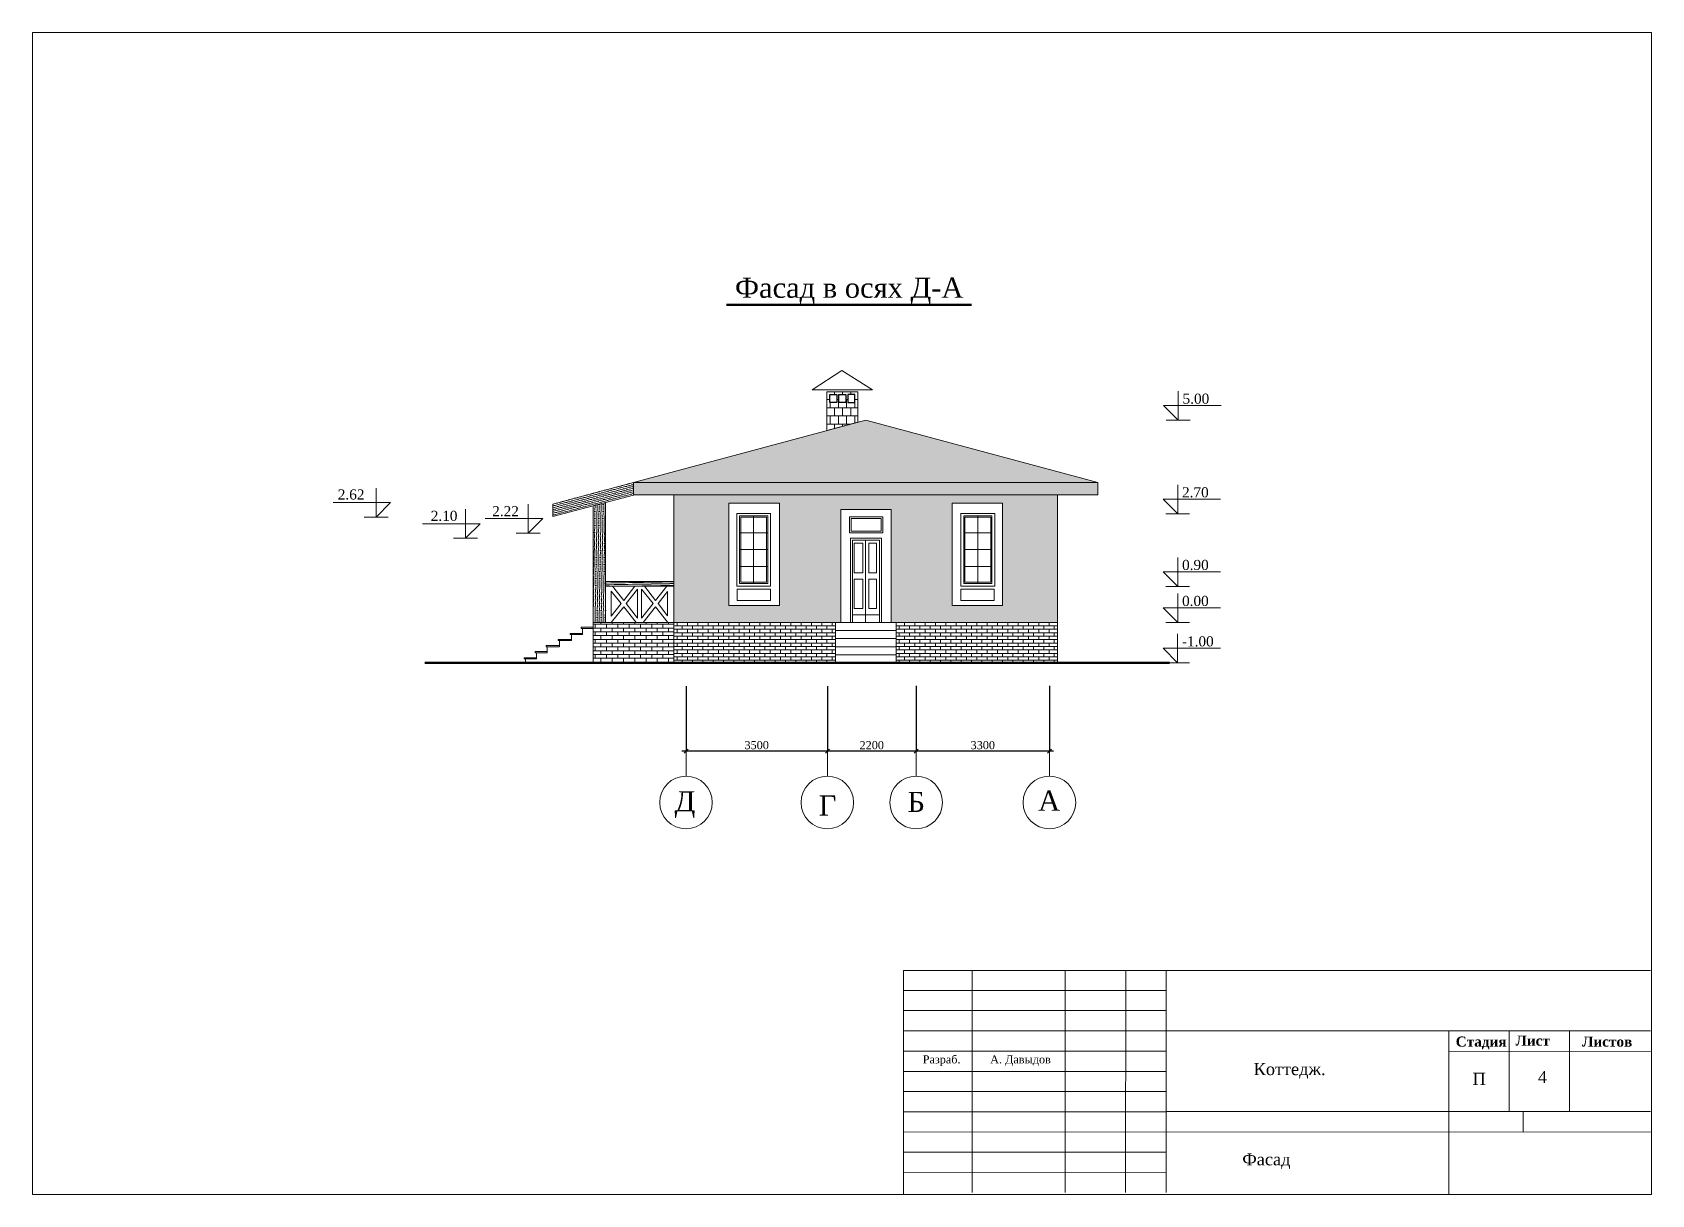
# Model space of a CAD drawing. Extents: x 1526320 to 3332998, y -546296 to 333165.
# Drawn here: x 2066978 to 2107080, y -245252 to -216467 of the extents above; entities that cross this region are included whole.
import ezdxf

# ---------------------------------------------------------------- set-up
doc = ezdxf.new("R2010")
doc.units = 0
doc.header["$LTSCALE"] = 500
doc.header["$MEASUREMENT"] = 0
doc.layers.get('0').update_dxf_attribs({"linetype": 'CONTINUOUS', "lineweight": 0})
doc.layers.add('Для печати', color=250, linetype='CONTINUOUS', lineweight=0)
doc.styles.add('NAKLON', font='TIMESBD.TTF', dxfattribs={"height": 500})
doc.styles.get("Standard").update_dxf_attribs({"font": 'TIMES.TTF', "height": 150})
doc.dimstyles.new('ISO-25', dxfattribs={"dimtxt": 300, "dimasz": 100, "dimexe": 0, "dimexo": 0, "dimgap": 50, "dimtad": 1, "dimdec": 0, "dimrnd": 10, "dimtxsty": 'Standard', "dimblk": 'OBLIQUE', "dimcen": 100, "dimdle": 100, "dimadec": 0, "dimazin": 0, "dimtfac": 1, "dimtdec": 0, "dimtmove": 0, "dimatfit": 3, "dimldrblk": 'OBLIQUE', "dimfxl": 0, "dimarcsym": 0})

msp = doc.modelspace()

# ---------------------------------------------------------------- texts
at = {"layer": 'Для печати', "color": 250, "linetype": 'Continuous', "lineweight": 15, "ltscale": 0.13}
msp.add_text('Фасад в осях Д-А', height=500, dxfattribs=at).set_placement((2084377.9, -223041))
at = {"layer": 'Для печати', "color": 250, "linetype": 'Continuous', "lineweight": 15}
for s, height, p in [('5.00', 250, (2095463.4, -225663.9)), ('2.70', 250, (2095450.9, -227982.3)), ('2.62', 250, (2074541.3, -228036.4)), ('2.10', 250, (2076844.5, -228565.7)), ('2.22', 250, (2078365.9, -228449)), ('0.90', 250, (2095451.2, -229782)), ('0.00', 250, (2095451, -230673.5)), ('-1.00', 250, (2095448.8, -231674.1)), ('Разраб.', 200, (2089028.1, -242002.2)), ('А. Давыдов', 200, (2090698.5, -242002.2)), ('4', 300, (2104262.5, -242491.3)), ('П', 300, (2102644.9, -242535.7)), ('Фасад ', 300, (2096943.1, -244527))]:
    msp.add_text(s, height=height, dxfattribs=at).set_placement(p)
at = {"layer": 'Для печати', "color": 250, "linetype": 'Continuous', "lineweight": 0}
for s, p in [('Д', (2082881.3, -235761.4)), ('Г', (2086452.8, -235865.6)), ('Б', (2088650.9, -235776.4)), ('А', (2091888.1, -235745.4))]:
    msp.add_text(s, height=500, dxfattribs=at).set_placement(p)
at = {"layer": 'Для печати', "color": 250, "linetype": 'Continuous', "lineweight": 15, "ltscale": 0.13, "style": 'NAKLON'}
for s, p in [('Стадия', (2102228.9, -241586.9)), ('Лист', (2103708.4, -241562.7)), ('Листов', (2105357.6, -241586.9))]:
    msp.add_text(s, height=250, dxfattribs=at).set_placement(p)
at = {"layer": 'Для печати', "color": 250, "linetype": 'Continuous', "lineweight": 9}
msp.add_text('Коттедж.', height=300, dxfattribs=at).set_placement((2097224.5, -242292.1))

# ---------------------------------------------------------------- blocks, each defined once
blk = doc.blocks.new('_Oblique')
at = {"color": 0, "linetype": 'ByBlock', "lineweight": -2}
blk.add_line((-0.5, -0.5), (0.5, 0.5), dxfattribs=at)
blk = doc.blocks.new('*D399')
at = {"layer": 'Для печати', "color": 0, "linetype": 'Continuous', "lineweight": -2, "ltscale": 0.13}
for p, q in [((2083166, -232656), (2083166, -234272)), ((2086667, -232663), (2086667, -234272)), ((2086767, -234272), (2083066, -234272))]:
    blk.add_line(p, q, dxfattribs=at)
at = {"layer": 'Для печати', "color": 0, "linetype": 'Continuous', "lineweight": -2, "ltscale": 0.13, "xscale": 100, "yscale": 100, "zscale": 100, "rotation": 180}
blk.add_blockref('_Oblique', (2083166, -234272), dxfattribs=at)
at = {"layer": 'Для печати', "color": 0, "linetype": 'Continuous', "lineweight": -2, "ltscale": 0.13, "xscale": 100, "yscale": 100, "zscale": 100}
blk.add_blockref('_Oblique', (2086667, -234272), dxfattribs=at)
at = {"layer": 'Для печати', "color": 0, "linetype": 'Continuous', "lineweight": 9, "ltscale": 0.13, "insert": (2084916, -234121), "char_height": 200, "attachment_point": 5}
blk.add_mtext('3500', dxfattribs=at)
blk = doc.blocks.new('*D400')
at = {"layer": 'Для печати', "color": 0, "linetype": 'Continuous', "lineweight": -2, "ltscale": 0.13}
for p, q in [((2086667, -232663), (2086667, -234272)), ((2088866, -232654), (2088866, -234272)), ((2088966, -234272), (2086567, -234272))]:
    blk.add_line(p, q, dxfattribs=at)
at = {"layer": 'Для печати', "color": 0, "linetype": 'Continuous', "lineweight": -2, "ltscale": 0.13, "xscale": 100, "yscale": 100, "zscale": 100, "rotation": 180}
blk.add_blockref('_Oblique', (2086667, -234272), dxfattribs=at)
at = {"layer": 'Для печати', "color": 0, "linetype": 'Continuous', "lineweight": -2, "ltscale": 0.13, "xscale": 100, "yscale": 100, "zscale": 100}
blk.add_blockref('_Oblique', (2088866, -234272), dxfattribs=at)
at = {"layer": 'Для печати', "color": 0, "linetype": 'Continuous', "lineweight": 9, "ltscale": 0.13, "insert": (2087766, -234121), "char_height": 200, "attachment_point": 5}
blk.add_mtext('2200', dxfattribs=at)
blk = doc.blocks.new('*D401')
at = {"layer": 'Для печати', "color": 0, "linetype": 'Continuous', "lineweight": -2, "ltscale": 0.13}
for p, q in [((2088866, -232654), (2088866, -234272)), ((2092166, -232651), (2092166, -234272)), ((2092266, -234272), (2088766, -234272))]:
    blk.add_line(p, q, dxfattribs=at)
at = {"layer": 'Для печати', "color": 0, "linetype": 'Continuous', "lineweight": -2, "ltscale": 0.13, "xscale": 100, "yscale": 100, "zscale": 100, "rotation": 180}
blk.add_blockref('_Oblique', (2088866, -234272), dxfattribs=at)
at = {"layer": 'Для печати', "color": 0, "linetype": 'Continuous', "lineweight": -2, "ltscale": 0.13, "xscale": 100, "yscale": 100, "zscale": 100}
blk.add_blockref('_Oblique', (2092166, -234272), dxfattribs=at)
at = {"layer": 'Для печати', "color": 0, "linetype": 'Continuous', "lineweight": 9, "ltscale": 0.13, "insert": (2090516, -234121), "char_height": 200, "attachment_point": 5}
blk.add_mtext('3300', dxfattribs=at)

# ---------------------------------------------------------------- dimensions: what is measured, and where the dimension line sits
at = {"layer": 'Для печати', "color": 250, "linetype": 'Continuous', "lineweight": 9, "ltscale": 0.13}
for base, p1, p2, picture, middle in [((2083166.3, -234272.5), (2086666.6, -232663), (2083166.3, -232656.4), '*D399', (2084916.5, -234120.7)), ((2086666.6, -234272.5), (2088865.9, -232654.1), (2086666.6, -232663), '*D400', (2087766.2, -234120.7)), ((2088865.9, -234272.5), (2092166.3, -232651), (2088865.9, -232654.1), '*D401', (2090516.1, -234120.7))]:
    dim = msp.add_linear_dim(base=base, p1=p1, p2=p2, dimstyle='ISO-25', dxfattribs=at)
    dim.commit()
    dim.dimension.update_dxf_attribs({"geometry": picture, "text_midpoint": middle})

# ---------------------------------------------------------------- hatches: boundary and pattern name
at = {"layer": 'Для печати', "linetype": 'Continuous', "lineweight": 0, "ltscale": 1.3}
h = msp.add_hatch(dxfattribs=at)
h.set_pattern_fill('AR-B88', color=250, style=0)
h.set_pattern_definition([(7e-15, (1533017.5, 72532.83), (0, 203.2), []), (90, (1533017.5, 72532.83), (-101.6, 203.2), [203.2, -203.2])])
h.paths.add_polyline_path([(2086947.9, -225436.9), (2087123.9, -225436.9), (2087123.9, -225632.3), (2086947.9, -225632.3)], flags=16)
h.paths.add_polyline_path([(2087350.8, -225436.9), (2087174.8, -225436.9), (2087174.8, -225632.3), (2087350.8, -225632.3)], flags=16)
h.paths.add_polyline_path([(2086724.9, -225436.9), (2086900.9, -225436.9), (2086900.9, -225632.3), (2086724.9, -225632.3)], flags=16)
h.paths.add_polyline_path([(2086650.5, -225366.6), (2087425.1, -225366.6), (2087425.1, -226121.6), (2086650.5, -226329.1)])
at = {"layer": 'Для печати', "linetype": 'Continuous', "lineweight": 0, "ltscale": 0.13}
h = msp.add_hatch(dxfattribs=at)
h.set_pattern_fill('AR-RSHKE', color=250, scale=18, style=0)
h.set_pattern_definition([(180, (3903677.28, -17320.59), (-459, 216), [108, -90, 126, -54, 162, -72]), (180, (3903569.28, -17311.59), (-459, 216), [90, -342, 72, -108]), (180, (3903353.28, -17334.09), (-459, 216), [54, -558]), (90, (3903677.28, -17320.59), (153, 216), [207, -657]), (90, (3903569.28, -17320.59), (153, 216), [202.5, -661.5]), (90, (3903479.28, -17320.59), (153, 216), [189, -675]), (90, (3903353.28, -17334.09), (153, 216), [207, -657]), (90, (3903299.28, -17334.09), (153, 216), [207, -657]), (90, (3903137.28, -17320.59), (153, 216), [198, -666])])
h.paths.add_polyline_path([(2093366.9, -227611.2), (2087617.1, -226070.7), (2081867.3, -227611.2)])
h = msp.add_hatch(dxfattribs=at)
h.set_pattern_fill('ANSI36', color=250, scale=350, angle=150, style=0)
h.set_pattern_definition([(195, (21375.13, -30435.746), (-62.63036285, -62.075088), [109.375, -21.875, 0, -21.875])])
edge = h.paths.add_edge_path()
edge.add_line((2081867.3, -227611.2), (2079868.6, -228149.9))
edge.add_line((2079868.6, -228149.9), (2079868.6, -228459.5))
edge.add_line((2079868.6, -228459.5), (2081867.3, -227925.1))
edge.add_line((2081867.3, -227925.1), (2081867.3, -227610.9))
h = msp.add_hatch(dxfattribs=at)
h.set_pattern_fill('ANSI36', color=250, scale=350, angle=136, style=0)
h.set_pattern_definition([(181, (21375.13, -30435.746), (-75.7872964, -45.0795365), [109.375, -21.875, 0, -21.875])])
h.paths.add_polyline_path([(2093366.9, -227611.2), (2081867.3, -227611.2), (2081867.3, -227921.2), (2093366.9, -227921.2)])
h = msp.add_hatch(dxfattribs=at)
h.set_pattern_fill('ANSI36', color=250, scale=400, angle=44, style=0)
h.set_pattern_definition([(89, (256908.965, -54959.04), (-48.4652992, 88.3592936), [125, -25, 0, -25])])
h.paths.add_polyline_path([(2081168.7, -231082), (2080868.8, -231082), (2080864.8, -228194.4), (2081169.1, -228111.8)])
h = msp.add_hatch(dxfattribs=at)
h.set_pattern_fill('AR-SAND', color=250, scale=100, style=0)
h.set_pattern_definition([(37.5, (21375.13, -30435.75), (-6.299336, 192.682377), [0, -152, 0, -170, 0, -162.5]), (7.5, (21375.13, -30435.75), (176.97767, 282.214607), [0, -82, 0, -137, 0, -52.5]), (327.5, (21252.13, -30435.75), (311.414186, 0.565905), [0, -50, 0, -180, 0, -235]), (317.5, (21252.13, -30435.75), (300.61266, 87.767556), [0, -25, 0, -118, 0, -135])])
h.paths.add_polyline_path([(2092366.9, -231082), (2082867.4, -231082), (2082867.4, -227921.2), (2092366.9, -227921.2)])
h.paths.add_polyline_path([(2084229, -228129.2), (2085478.7, -228129.2), (2085478.7, -230659), (2084229, -230659)], flags=16)
h.paths.add_polyline_path([(2086998.1, -228284.2), (2088247.7, -228284.2), (2088247.7, -231081.4), (2086998.1, -231081.4)], flags=16)
h.paths.add_polyline_path([(2091005.2, -228129.2), (2089755.5, -228129.2), (2089755.5, -230659), (2091005.2, -230659)], flags=16)
at = {"layer": 'Для печати', "linetype": 'Continuous', "lineweight": 15, "ltscale": 0.13}
h = msp.add_hatch(dxfattribs=at)
h.set_pattern_fill('ANSI36', color=250, scale=350, angle=136, style=0)
h.set_pattern_definition([(181, (520589.635, -33792.23), (-75.7872964, -45.0795365), [109.375, -21.875, 0, -21.875])])
h.paths.add_polyline_path([(2081168.8, -230183.3), (2082867.4, -230183.3), (2082867.4, -230067.9), (2081168.8, -230067.9)])
at = {"layer": 'Для печати', "linetype": 'Continuous', "lineweight": 0, "ltscale": 0.13}
h = msp.add_hatch(dxfattribs=at)
h.set_pattern_fill('AR-BRSTD', color=250, scale=35, style=0)
h.set_pattern_definition([(0, (21375.13, -30435.75), (0, 93.345), []), (90, (21375.13, -30435.75), (-140, 93.345), [93.345, -93.345])])
h.paths.add_polyline_path([(2082867.6, -231082.1), (2080868.8, -231082.1), (2080868.8, -232082.2), (2082867.6, -232082.2)])
h = msp.add_hatch(dxfattribs=at)
h.set_pattern_fill('AR-BRSTD', color=250, scale=32, style=0)
h.set_pattern_definition([(0, (21375.13, -30435.746), (0, 85.344), []), (90, (21375.13, -30435.75), (-128, 85.344), [85.344, -85.344])])
h.paths.add_polyline_path([(2092366.9, -231082), (2082867.4, -231082), (2082867.4, -232082.3), (2092366.9, -232082.3)])
h.paths.add_polyline_path([(2088367.9, -231081.8), (2086864, -231081.8), (2086864, -232082), (2088367.9, -232082)])
at = {"layer": 'Для печати', "linetype": 'Continuous', "lineweight": 15, "ltscale": 0.13}
h = msp.add_hatch(dxfattribs=at)
h.set_pattern_fill('ANSI31', color=250, scale=1600, angle=135, style=0)
h.set_pattern_definition([(180, (57123.08, -30481.47), (-4e-14, -200), [])])
h.paths.add_polyline_path([(2088367.9, -231127.8), (2086864, -231127.8), (2086864, -232128.1), (2088367.9, -232128.1)])

# ---------------------------------------------------------------- linework, layer by layer
at = {"layer": 'Для печати', "color": 250, "linetype": 'Continuous', "lineweight": 50, "ltscale": 0.13}
for p, q in [((2090235.2, -223212.4), (2084172.1, -223212.4)), ((2076700.6, -232082.1), (2095137.8, -232082.1))]:
    msp.add_line(p, q, dxfattribs=at)
at = {"layer": 'Для печати', "color": 250, "linetype": 'Continuous', "lineweight": 15}
for p, q in [((2095354.9, -226070.6), (2095354.9, -225350.6)), ((2095354.9, -226070.6), (2094994.9, -225710.6)), ((2094994.9, -225710.6), (2096417.1, -225710.6)), ((2095059.2, -226070.6), (2095650.6, -226070.6)), ((2075489.9, -228472.5), (2075489.9, -227752.5)), ((2095342.5, -228389), (2095342.5, -227669)), ((2075849.9, -228112.5), (2074427.6, -228112.5)), ((2075489.9, -228472.5), (2075849.9, -228112.5)), ((2079257.2, -228867.6), (2079257.2, -228147.6)), ((2095342.5, -228389), (2094982.5, -228029)), ((2094982.5, -228029), (2096404.7, -228029)), ((2075785.5, -228472.5), (2075194.2, -228472.5)), ((2077704.5, -228995.1), (2077704.5, -228275.1)), ((2079617.2, -228507.6), (2078195, -228507.6)), ((2079257.2, -228867.6), (2079617.2, -228507.6)), ((2084423.5, -228379.1), (2084423.5, -230181.9)), ((2084493.1, -228443.7), (2084493.1, -230112.9)), ((2084493.1, -228443.7), (2085188.6, -228443.7)), ((2084520.9, -228473.5), (2084520.9, -230085.1)), ((2084520.9, -228473.5), (2085160.8, -228473.5)), ((2084840.8, -228444), (2084840.8, -230112.9)), ((2085160.8, -228473.4), (2085160.8, -230085.1)), ((2085188.6, -228443.5), (2085188.6, -230112.9)), ((2085258.1, -228378), (2085258.1, -230182)), ((2089976.1, -228378), (2089976.1, -230182)), ((2090045.7, -228443.5), (2090045.7, -230112.9)), ((2090741.2, -228443.7), (2090045.7, -228443.7)), ((2090073.5, -228473.4), (2090073.5, -230085.1)), ((2090713.3, -228473.5), (2090073.5, -228473.5)), ((2090393.4, -228444), (2090393.4, -230112.9)), ((2090713.3, -228473.5), (2090713.3, -230085.1)), ((2090741.2, -228443.7), (2090741.2, -230112.9)), ((2090810.7, -228379.1), (2090810.7, -230181.9)), ((2095046.8, -228389), (2095638.2, -228389)), ((2078064.5, -228635.1), (2076642.3, -228635.1)), ((2077704.5, -228995.1), (2078064.5, -228635.1)), ((2079552.9, -228867.6), (2078961.5, -228867.6)), ((2084493.1, -228861), (2085188.6, -228861)), ((2090741.2, -228861), (2090045.7, -228861)), ((2078000.2, -228995.1), (2077408.8, -228995.1)), ((2084493.1, -229278.3), (2085188.6, -229278.3)), ((2087235.7, -228989.7), (2088010.8, -228989.7)), ((2087285.7, -229039.7), (2087285.7, -231081.5)), ((2087285.7, -229039.7), (2087960.7, -229039.7)), ((2087285.8, -229039.7), (2087285.8, -231081.5)), ((2087331.3, -229119.7), (2087546.3, -229119.7)), ((2087331.3, -229119.7), (2087331.3, -229849.7)), ((2087546.3, -229119.7), (2087546.3, -229849.7)), ((2087610.8, -229039.7), (2087610.8, -231081.5)), ((2087690.8, -229119.7), (2087880.8, -229119.7)), ((2087690.8, -229119.7), (2087690.8, -229849.7)), ((2087880.8, -229119.7), (2087880.8, -229849.7)), ((2087960.8, -229039.7), (2087960.8, -231081.5)), ((2088010.8, -228990.2), (2088010.8, -231081.5)), ((2090741.2, -229278.3), (2090045.7, -229278.3)), ((2084493.1, -229695.6), (2085188.6, -229695.6)), ((2090741.2, -229695.6), (2090045.7, -229695.6)), ((2095342.7, -230188.7), (2095342.7, -229468.7)), ((2084493.1, -230112.9), (2085188.6, -230112.9)), ((2084520.9, -230085.1), (2085160.8, -230085.1)), ((2087331.3, -229849.7), (2087546.3, -229849.7)), ((2087331.3, -230009.7), (2087331.3, -230739.7)), ((2087331.3, -230009.7), (2087546.3, -230009.7)), ((2087546.3, -230009.7), (2087546.3, -230739.7)), ((2087690.8, -229849.7), (2087880.8, -229849.7)), ((2087690.8, -230009.7), (2087690.8, -230739.7)), ((2087690.8, -230009.7), (2087880.8, -230009.7)), ((2087880.8, -230009.7), (2087880.8, -230739.7)), ((2090741.2, -230112.9), (2090045.7, -230112.9)), ((2090713.3, -230085.1), (2090073.5, -230085.1)), ((2095342.7, -230188.7), (2094982.7, -229828.7)), ((2094982.7, -229828.7), (2096405, -229828.7)), ((2095047, -230188.7), (2095638.4, -230188.7)), ((2095342.6, -231080.1), (2095342.6, -230360.1)), ((2087287.6, -230889.7), (2087960.8, -230889.7)), ((2087331.3, -230739.7), (2087546.3, -230739.7)), ((2087690.8, -230739.7), (2087880.8, -230739.7)), ((2094982.6, -230720.1), (2096404.8, -230720.1)), ((2095342.6, -231080.1), (2094982.6, -230720.1)), ((2080298.9, -231351.9), (2080298.9, -231381.9)), ((2080298.9, -231351.9), (2080598.9, -231351.9)), ((2080298.9, -231381.9), (2080598.9, -231381.9)), ((2080328.9, -231381.9), (2080328.9, -231531.8)), ((2080568.9, -231202), (2080568.9, -231232)), ((2080568.9, -231202), (2080868.9, -231202)), ((2080568.9, -231232), (2080868.9, -231232)), ((2080598.9, -231232), (2080598.9, -231381.9)), ((2080868.8, -231082.1), (2080868.8, -231231.4)), ((2095046.9, -231080.1), (2095638.3, -231080.1)), ((2095340.4, -232080.8), (2095340.4, -231360.8)), ((2079698.9, -231651.9), (2079698.9, -231681.9)), ((2079698.9, -231651.9), (2080029.9, -231651.9)), ((2079698.9, -231681.9), (2080028.2, -231681.9)), ((2079728.9, -231681.9), (2079728.9, -231833.5)), ((2079998.9, -231501.9), (2080329, -231501.9)), ((2079998.9, -231501.9), (2079998.9, -231531.9)), ((2079998.9, -231531.9), (2080327.3, -231531.9)), ((2080028.9, -231531.7), (2080028.9, -231681.9)), ((2095340.4, -232080.8), (2094980.4, -231720.8)), ((2094980.4, -231720.8), (2096402.6, -231720.8)), ((2079158.9, -231955.2), (2079458.9, -231955.2)), ((2079158.9, -231955.2), (2079158.9, -231985.2)), ((2079158.9, -231985.2), (2079458.9, -231985.2)), ((2079188.9, -231985.2), (2079188.9, -232052.3)), ((2079428.9, -231803.5), (2079428.9, -231833.5)), ((2079428.9, -231803.5), (2079728.9, -231803.5)), ((2079428.9, -231833.5), (2079728.9, -231833.5)), ((2079458.9, -231833.5), (2079458.9, -231985.2)), ((2095044.7, -232080.8), (2095636.1, -232080.8)), ((2090253.8, -245199.8), (2090254.7, -239699.8)), ((2092553.8, -245200.1), (2092554.7, -239700.1)), ((2094053.8, -245200.4), (2094054.7, -239700.4)), ((2095053.8, -245200.6), (2095054.7, -239700.6)), ((2088554.6, -240199.5), (2095054.6, -240200.6)), ((2088554.4, -241199.5), (2095054.4, -241200.6)), ((2088554.4, -241699.5), (2095054.4, -241700.6)), ((2102056.3, -241702.5), (2107056.3, -241703.3)), ((2088554.2, -242699.5), (2095054.2, -242700.6)), ((2088554.1, -243199.5), (2095054.1, -243200.6)), ((2088554, -243699.5), (2107054, -243702.5)), ((2088553.9, -244199.5), (2095053.9, -244200.6)), ((2088553.9, -244699.5), (2095053.9, -244700.6))]:
    msp.add_line(p, q, dxfattribs=at)
at = {"layer": 'Для печати', "color": 250, "linetype": 'Continuous', "lineweight": 0}
for p, q in [((2083166.3, -233177.7), (2083166.4, -234887.8)), ((2086666.6, -233177.7), (2086666.6, -234887.8)), ((2088865.9, -233177.7), (2088866, -234887.7)), ((2092166.3, -233177.8), (2092166.4, -234887.8))]:
    msp.add_line(p, q, dxfattribs=at)
at = {"layer": 'Для печати', "color": 250, "linetype": 'Continuous', "lineweight": 15, "ltscale": 0.13}
for p, q in [((2088554.1, -239703.6), (2107056.1, -239703.6)), ((2088554.1, -245240.7), (2088554.1, -239703.6)), ((2095048.3, -240695), (2088556.9, -240695)), ((2088579.4, -241198.9), (2107050.4, -241198.9)), ((2102056.7, -241198), (2102056.7, -245251.9)), ((2103553.3, -241198), (2103553.3, -243195.8)), ((2105049.9, -241198), (2105049.9, -243195.8)), ((2088566.8, -242201.9), (2095054.6, -242201.9)), ((2095055.7, -243196), (2102049.5, -243196)), ((2102049.5, -243196), (2107050.1, -243196)), ((2103898.6, -243195.8), (2103898.6, -243698.9))]:
    msp.add_line(p, q, dxfattribs=at)
at = {"layer": 'Для печати', "color": 250, "linetype": 'Continuous', "lineweight": 0, "ltscale": 0.13}
msp.add_lwpolyline([(2107080.3, -245250.2), (2066977.7, -245250.2), (2066977.7, -216467), (2107080.3, -216467)], close=True, dxfattribs=at)
at = {"layer": 'Для печати', "color": 250, "linetype": 'Continuous', "lineweight": 15, "ltscale": 1.3}
for points in [[(2087785.6, -225322.2), (2087022.2, -224843.9), (2086287, -225321.3)], [(2086650.5, -225366.6), (2087425.1, -225366.6), (2087425.1, -226121.6), (2086650.5, -226329.1)]]:
    msp.add_lwpolyline(points, close=True, dxfattribs=at)
at = {"layer": 'Для печати', "color": 250, "linetype": 'Continuous', "lineweight": 30, "ltscale": 1.3}
for points in [[(2086724.9, -225436.9), (2086900.9, -225436.9), (2086900.9, -225632.3), (2086724.9, -225632.3)], [(2086947.9, -225436.9), (2087123.9, -225436.9), (2087123.9, -225632.3), (2086947.9, -225632.3)], [(2087350.8, -225436.9), (2087174.8, -225436.9), (2087174.8, -225632.3), (2087350.8, -225632.3)]]:
    msp.add_lwpolyline(points, close=True, dxfattribs=at)
at = {"layer": 'Для печати', "color": 250, "linetype": 'Continuous', "lineweight": 15, "ltscale": 0.13}
for points in [[(2093366.9, -227611.2), (2087617.1, -226070.7), (2081867.3, -227611.2), (2093366.9, -227611.2)], [(2081867.3, -227611.2), (2079868.6, -228149.9), (2079868.6, -228459.5), (2081867.3, -227925.1), (2081867.3, -227610.9)], [(2081345.8, -230183.3), (2081622.1, -230535.2), (2081898.5, -230183.3), (2081345.8, -230183.3)], [(2082687.3, -230183.3), (2082411.1, -230535.2), (2082134.6, -230183.3), (2082687.3, -230183.3)], [(2081315.8, -230303.5), (2081560, -230614.2), (2081315.7, -230925.1), (2081315.8, -230303.5)], [(2081966.8, -230254.8), (2081684.1, -230614.2), (2081966.8, -230974), (2081966.8, -230254.8)], [(2082066.3, -230254.8), (2082349, -230614.2), (2082066.3, -230974), (2082066.3, -230254.8)], [(2082709.2, -230313.9), (2082473.1, -230614.2), (2082709.1, -230914.6), (2082709.2, -230313.9)], [(2081622.1, -230693.2), (2081315.7, -231083), (2081928.4, -231083), (2081622.1, -230693.2)], [(2082411, -230693.2), (2082717.4, -231083), (2082104.7, -231083), (2082411, -230693.2)]]:
    msp.add_lwpolyline(points, dxfattribs=at)
for points in [[(2093366.9, -227611.2), (2081867.3, -227611.2), (2081867.3, -227921.2), (2093366.9, -227921.2)], [(2081168.7, -231082), (2080868.8, -231082), (2080864.8, -228194.4), (2081169.1, -228111.8)], [(2092366.9, -231082), (2082867.4, -231082), (2082867.4, -227921.2), (2092366.9, -227921.2)], [(2084229, -228129.2), (2085478.7, -228129.2), (2085478.7, -230659), (2084229, -230659)], [(2091005.2, -228129.2), (2089755.5, -228129.2), (2089755.5, -230659), (2091005.2, -230659)], [(2085258.1, -230182), (2084423.5, -230182), (2084423.5, -228379.1), (2085258.1, -228379.1)], [(2086998.1, -228284.2), (2088247.7, -228284.2), (2088247.7, -231081.4), (2086998.1, -231081.4)], [(2087214, -228467), (2088040.3, -228467), (2088040.3, -228864.4), (2087214, -228864.4)], [(2087995.7, -228823.9), (2087255.5, -228823.9), (2087255.5, -228504.9), (2087995.7, -228504.9)], [(2089976.1, -230182), (2090810.7, -230182), (2090810.7, -228379.1), (2089976.1, -228379.1)], [(2088010.8, -231081.5), (2087235.7, -231081.5), (2087235.7, -228989.7), (2088010.8, -228989.7)], [(2081168.8, -230183.3), (2082867.4, -230183.3), (2082867.4, -230067.9), (2081168.8, -230067.9)], [(2084434.7, -230255.3), (2085261, -230255.3), (2085261, -230535.3), (2084434.7, -230535.3)], [(2090799.6, -230255.3), (2089973.3, -230255.3), (2089973.3, -230535.3), (2090799.6, -230535.3)], [(2082867.6, -231082.1), (2080868.8, -231082.1), (2080868.8, -232082.2), (2082867.6, -232082.2)], [(2092366.9, -231082), (2082867.4, -231082), (2082867.4, -232082.3), (2092366.9, -232082.3)], [(2088367.9, -231081.8), (2086864, -231081.8), (2086864, -232082), (2088367.9, -232082)]]:
    msp.add_lwpolyline(points, close=True, dxfattribs=at)
at = {"layer": 'Для печати', "color": 250, "linetype": 'Continuous', "lineweight": 0}
for centre in [(2083165.6, -235539.2), (2086665.8, -235539.2), (2088865.2, -235539.2), (2092165.6, -235539.3)]:
    msp.add_circle(centre, 651.5, dxfattribs=at)

msp.set_redraw_order([(e.dxf.handle, doc.entitydb.next_handle()) for e in msp.query("TEXT MTEXT ATTDEF DIMENSION ARC_DIMENSION")])  # texts and dimensions are drawn at this point

doc.saveas('drawing.dxf')
